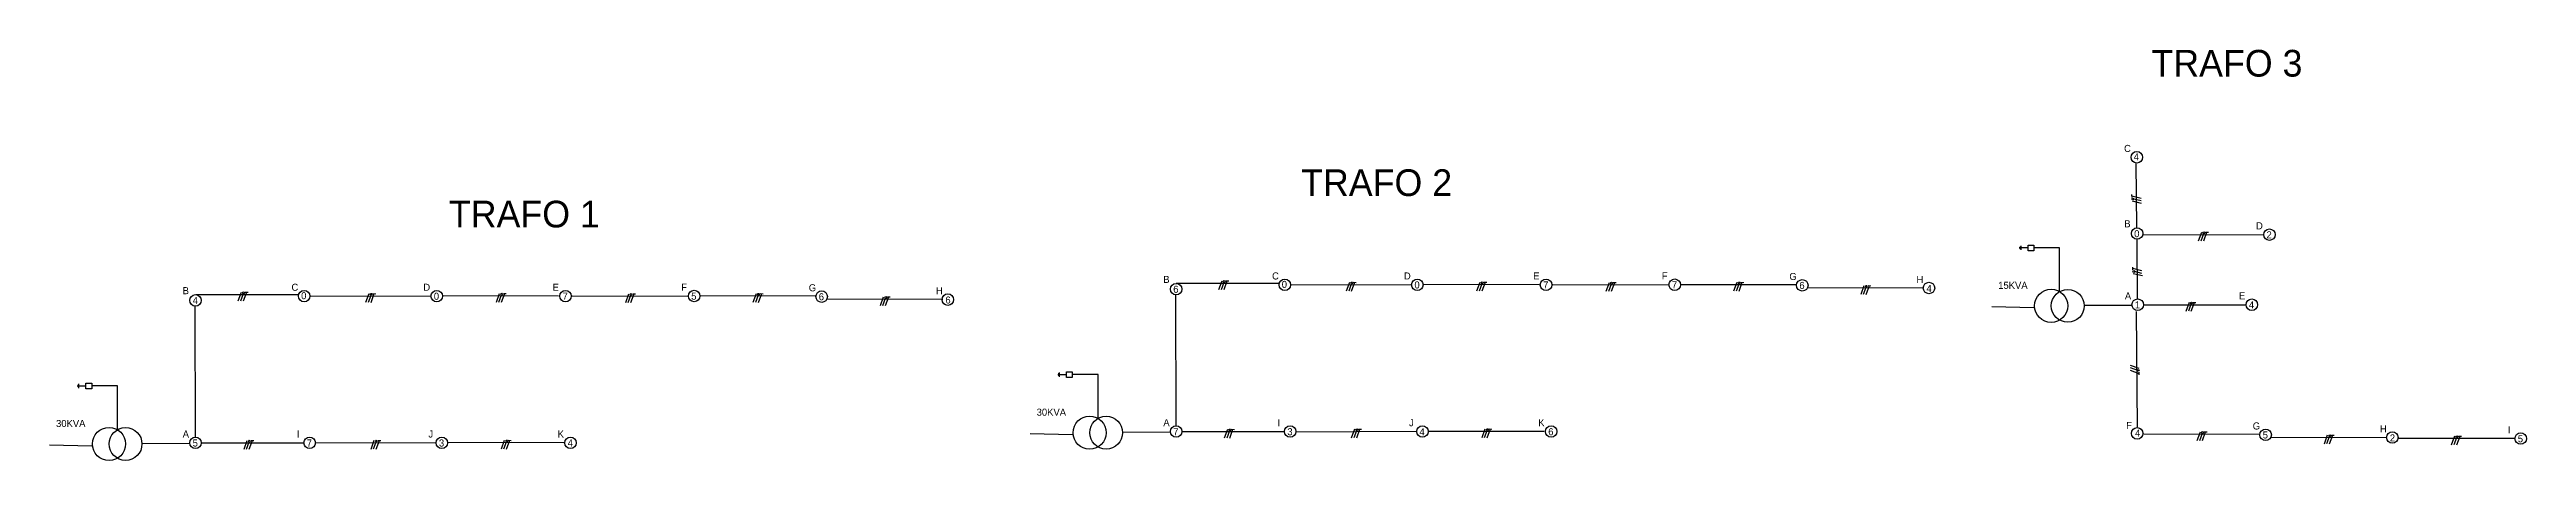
# Model space of a CAD drawing. Header units: millimetres. Extents: x -3588 to 75209, y -3737 to 38254.
# Drawn here: x 35981 to 39992, y 37587 to 38254 of the extents above; entities that cross this region are included whole.
import ezdxf

# ---------------------------------------------------------------- set-up
doc = ezdxf.new("R2010")
doc.units = ezdxf.units.MM
doc.layers.add('RED BT', color=255, linetype='Continuous')
doc.layers.add('Red MT', color=255, linetype='Continuous')

msp = doc.modelspace()

# ---------------------------------------------------------------- texts
at = {"ltscale": 0.15, "attachment_point": 1}
for s, width, gutter_width, insert, char_height in [('TRAFO 3', 915.19314, 216.492, (39384.894, 38253.111), 43.2983), ('C', 12.05698, 57.19, (39340.499, 38099.058), 11.438), ('4', 15.04387, 57.19, (39356.17, 38085.399), 11.438), ('TRAFO 2', 915.19314, 216.492, (38007.751, 38059.473), 43.2983), ('TRAFO 1', 915.19314, 216.492, (36627.523, 38008.573), 43.2983), ('B', 12.05698, 57.19, (39340.791, 37976.913), 11.438), ('0', 15.04387, 57.19, (39356.883, 37960.902), 11.438), ('D', 12.05698, 57.19, (39554.235, 37973.576), 11.438), ('2', 15.04387, 57.19, (39571.217, 37958.991), 11.438), ('C', 12.05698, 57.19, (36372.537, 37873.978), 11.438), ('D', 12.05698, 57.19, (36586.104, 37873.982), 11.438), ('E', 12.05698, 57.19, (36795.346, 37873.982), 11.438), ('F', 12.05698, 57.19, (37003.726, 37874.087), 11.438), ('G', 12.05698, 57.19, (37210.32, 37873.145), 11.438), ('B', 12.05698, 57.19, (37784.489, 37886.737), 11.438), ('6', 15.04387, 57.19, (37800.581, 37870.725), 11.438), ('C', 12.05698, 57.19, (37960.657, 37892.294), 11.438), ('0', 15.04387, 57.19, (37976.328, 37878.636), 11.438), ('D', 12.05698, 57.19, (38174.224, 37892.299), 11.438), ('0', 15.04387, 57.19, (38191.207, 37877.713), 11.438), ('E', 12.05698, 57.19, (38383.466, 37892.299), 11.438), ('7', 15.04387, 57.19, (38399.658, 37877.713), 11.438), ('F', 12.05698, 57.19, (38591.846, 37892.403), 11.438), ('7', 15.04387, 57.19, (38608.038, 37877.818), 11.438), ('G', 12.05698, 57.19, (38798.441, 37891.461), 11.438), ('6', 15.04387, 57.19, (38814.633, 37876.876), 11.438), ('H', 12.05698, 57.19, (39004.337, 37886.649), 11.438), ('4', 15.04387, 57.19, (39020.529, 37872.064), 11.438), ('15KVA', 17.93472, 57.19, (39136.675, 37877.073), 11.4379), ('B', 12.05698, 57.19, (36196.369, 37868.421), 11.438), ('4', 15.04387, 57.19, (36212.461, 37852.409), 11.438), ('0', 15.04387, 57.19, (36388.207, 37860.32), 11.438), ('0', 15.04387, 57.19, (36603.087, 37859.397), 11.438), ('7', 15.04387, 57.19, (36811.538, 37859.397), 11.438), ('5', 15.04387, 57.19, (37019.918, 37859.502), 11.438), ('6', 15.04387, 57.19, (37226.513, 37858.56), 11.438), ('H', 12.05698, 57.19, (37416.216, 37868.333), 11.438), ('6', 15.04387, 57.19, (37431.553, 37853.301), 11.438), ('A', 12.05698, 57.19, (39341.793, 37860.006), 11.438), ('1', 15.04387, 57.19, (39357.886, 37845.42), 11.438), ('E', 12.05698, 57.19, (39526.74, 37860.006), 11.438), ('4', 15.04387, 57.19, (39542.659, 37845.42), 11.438), ('30KVA', 17.93472, 57.19, (37579.371, 37671.435), 11.4379), ('30KVA', 17.93472, 57.19, (35991.251, 37653.119), 11.4379), ('A', 12.05698, 57.19, (36196.369, 37636.051), 11.438), ('I', 12.05698, 57.19, (36381.315, 37636.051), 11.438), ('J', 12.05698, 57.19, (36594.359, 37636.051), 11.438), ('K', 12.05698, 57.19, (36803.6, 37636.051), 11.438), ('A', 12.05698, 57.19, (37784.489, 37654.367), 11.438), ('7', 15.04387, 57.19, (37800.581, 37639.782), 11.438), ('I', 12.05698, 57.19, (37969.435, 37654.367), 11.438), ('3', 15.04387, 57.19, (37985.354, 37639.782), 11.438), ('J', 12.05698, 57.19, (38182.479, 37654.367), 11.438), ('4', 15.04387, 57.19, (38199.461, 37639.782), 11.438), ('K', 12.05698, 57.19, (38391.72, 37654.367), 11.438), ('6', 15.04387, 57.19, (38407.913, 37639.782), 11.438), ('G', 12.05698, 57.19, (39548.865, 37649.094), 11.438), ('5', 15.04387, 57.19, (39565.058, 37634.508), 11.438), ('H', 12.05698, 57.19, (39754.761, 37644.282), 11.438), ('2', 15.04387, 57.19, (39770.954, 37629.697), 11.438), ('I', 12.05698, 57.19, (39961.992, 37642.961), 11.438), ('5', 15.04387, 57.19, (39978.185, 37628.375), 11.438), ('5', 15.04387, 57.19, (36212.461, 37621.466), 11.438), ('7', 15.04387, 57.19, (36397.234, 37621.466), 11.438), ('3', 15.04387, 57.19, (36611.341, 37621.466), 11.438), ('4', 15.04387, 57.19, (36819.792, 37621.466), 11.438)]:
    msp.add_mtext_dynamic_manual_height_columns(s, width=width, gutter_width=gutter_width, heights=[0], dxfattribs=dict(at, insert=insert, char_height=char_height))
at = {"ltscale": 0.15, "char_height": 11.438, "attachment_point": 1}
for s, width, insert, rotation in [('F', 12.05698, (39343.977, 37650.037), 359.358569), ('4', 15.04387, (39358.134, 37637.333), 0.506566)]:
    msp.add_mtext_dynamic_manual_height_columns(s, width=width, gutter_width=57.19, heights=[0], dxfattribs=dict(at, insert=insert, rotation=rotation))

# ---------------------------------------------------------------- blocks, each defined once
blk = doc.blocks.new('monofasico')
at = {"layer": 'RED BT', "color": 18, "ltscale": 0.15, "true_color": 0x000000}
blk.add_lwpolyline([(5450.14, 3489.83), (5450.48, 3490.77)], dxfattribs=at)
at = {"layer": 'RED BT', "color": 9, "ltscale": 0.15, "true_color": 0xc7c8ca}
blk.add_lwpolyline([(5450.41, 3489.84), (5450.69, 3490.61)], dxfattribs=at)
at = {"layer": 'RED BT', "color": 3, "ltscale": 0.15}
for points in [[(5450.69, 3489.82), (5451.04, 3490.76)], [(5450.89, 3490.76), (5451.19, 3490.75)]]:
    blk.add_lwpolyline(points, dxfattribs=at)
at = {"layer": 'RED BT', "color": 9, "ltscale": 0.15, "true_color": 0xc7c8ca}
blk.add_circle((5450.71, 3490.69), 0.0973, dxfattribs=at)

# ---------------------------------------------------------------- linework, layer by layer
for p, q in [((39361.162, 37965.125), (39360.294, 38070.064)), ((39371.13, 37953.29), (39565.596, 37953.941)), ((39362.002, 37849.438), (39361.794, 37946.129)), ((37805.5, 37874.829), (37971.23, 37874.842)), ((37991.12, 37872.012), (38185.586, 37872.663)), ((38205.88, 37873.069), (38393.292, 37872.748)), ((38415.342, 37872.598), (38602.754, 37872.277)), ((38621.986, 37872.935), (38809.398, 37872.614)), ((36216.963, 37625.558), (36216.662, 37837.457)), ((36217.38, 37856.513), (36383.11, 37856.526)), ((36403, 37853.696), (36597.466, 37854.347)), ((36617.76, 37854.753), (36805.172, 37854.432)), ((36827.222, 37854.281), (37014.634, 37853.961)), ((37033.866, 37854.618), (37221.278, 37854.298)), ((37239.787, 37849.27), (37427.199, 37848.95)), ((37805.083, 37643.874), (37804.782, 37855.773)), ((38827.908, 37867.586), (39015.32, 37867.266)), ((39126.138, 37836.795), (39194.585, 37835.323)), ((39275.97, 37838.954), (39352.834, 37839.409)), ((39360.324, 37828.739), (39361.66, 37641.331)), ((39372.084, 37839.916), (39537.814, 37839.929)), ((37568.833, 37631.157), (37637.28, 37629.685)), ((37718.666, 37633.315), (37795.53, 37633.77)), ((37814.779, 37634.277), (37980.509, 37634.29)), ((37999.374, 37634.081), (38193.841, 37634.732)), ((38214.135, 37635.137), (38401.547, 37634.817)), ((39372.411, 37630.567), (39559.823, 37630.247)), ((35980.713, 37612.84), (36049.16, 37611.368)), ((36130.546, 37614.999), (36207.409, 37615.454)), ((36226.659, 37615.961), (36392.389, 37615.974)), ((36411.254, 37615.765), (36605.72, 37616.416)), ((36626.015, 37616.821), (36813.427, 37616.501)), ((39578.332, 37625.219), (39765.744, 37624.898)), ((39784.407, 37623.731), (39971.819, 37623.41))]:
    msp.add_line(p, q)
at = {"ltscale": 0.15}
for p, q in [((39171.282, 37933.139), (39171.282, 37931.329)), ((39172.262, 37934.384), (39172.262, 37930.232)), ((39173.236, 37935.561), (39173.236, 37928.823)), ((39185.017, 37932.005), (39173.236, 37932.005)), ((36025.858, 37709.184), (36025.858, 37707.374)), ((36026.837, 37710.43), (36026.837, 37706.277)), ((36027.811, 37711.606), (36027.811, 37704.868)), ((37613.978, 37727.5), (37613.978, 37725.691)), ((37614.957, 37728.746), (37614.957, 37724.593)), ((37615.931, 37729.922), (37615.931, 37723.184)), ((37627.712, 37726.367), (37615.931, 37726.367)), ((36039.592, 37708.051), (36027.811, 37708.051))]:
    msp.add_line(p, q, dxfattribs=at)
for points in [[(39194.378, 37927.311), (39185.017, 37927.311), (39185.017, 37936.7), (39194.378, 37936.7)], [(36048.954, 37703.356), (36039.592, 37703.356), (36039.592, 37712.745), (36048.954, 37712.745)], [(37637.074, 37721.672), (37627.712, 37721.672), (37627.712, 37731.061), (37637.074, 37731.061)]]:
    msp.add_lwpolyline(points, close=True, dxfattribs=at)
for points in [[(39236.097, 37861.21), (39236.097, 37932.391), (39194.378, 37932.391)], [(36090.672, 37637.255), (36090.672, 37708.436), (36048.954, 37708.436)], [(37678.792, 37655.572), (37678.792, 37726.753), (37637.074, 37726.753)]]:
    msp.add_lwpolyline(points, dxfattribs=at)
for centre in [(39361.133, 38078.996), (37981.29, 37872.233), (38404.372, 37872.237), (38612.752, 37872.342), (38819.347, 37871.4), (39024.538, 37866.982), (36393.17, 37853.917), (36816.252, 37853.921), (37024.632, 37854.026), (37231.227, 37853.084), (37435.563, 37848.219), (39547.373, 37839.944), (37990.068, 37634.306), (38412.627, 37634.306), (39361.813, 37631.334), (39569.772, 37629.032), (39774.963, 37624.615), (39982.899, 37622.899), (36401.948, 37615.99), (36824.507, 37615.99)]:
    msp.add_circle(centre, 9.312, dxfattribs=at)
at = {"color": 4, "ltscale": 0.15}
for centre, radius in [((39222.45, 37838.117), 26.824), ((39249.274, 37838.117), 26.588), ((36077.025, 37614.162), 26.824), ((36103.849, 37614.162), 26.588), ((37665.145, 37632.479), 26.824), ((37691.969, 37632.479), 26.588)]:
    msp.add_circle(centre, radius, dxfattribs=at)
at = {"layer": 'Red MT', "color": 30, "true_color": 0xf26722}
for centre in [(39361.597, 37955.426), (39575.931, 37953.515), (37805.295, 37865.249), (38195.921, 37872.237), (36217.175, 37846.933), (36607.801, 37853.921), (39362.6, 37839.944), (37805.295, 37634.306), (38204.175, 37634.306), (36217.175, 37615.99), (36616.055, 37615.99)]:
    msp.add_circle(centre, 9.312, dxfattribs=at)

# ---------------------------------------------------------------- block references
at = {"layer": 'RED BT', "color": 6, "xscale": 15.10011322645952, "yscale": 15.10011322645952, "zscale": 15.10011322645952}
for p, rotation in [((100482.47, -38251.904), 96.0774365697747), ((100483.829, -38369.425), 96.0774365697747), ((-14071.985, 119570.643), 270.5065664711711)]:
    msp.add_blockref('monofasico', p, dxfattribs=dict(at, rotation=rotation))
for p in [(-42836.503, -14753.322), (-44423.215, -14832.298), (-44216.513, -14834.6), (-44005.232, -14834.46), (-43795.77, -14834.931), (-43589.126, -14834.594), (-43383.205, -14839.942), (-46011.336, -14850.614), (-45804.633, -14852.916), (-45593.352, -14852.776), (-45383.891, -14853.247), (-45177.246, -14852.911), (-44971.325, -14858.259), (-42856.632, -14867.212), (-44413.936, -15072.85), (-44208.258, -15072.531), (-43996.977, -15072.391), (-42838.701, -15076.962), (-42632.78, -15082.31), (-46002.056, -15091.167), (-45796.378, -15090.848), (-45585.098, -15090.708), (-42426.705, -15083.798)]:
    msp.add_blockref('monofasico', p, dxfattribs=at)

msp.set_redraw_order([(e.dxf.handle, doc.entitydb.next_handle()) for e in msp.query("TEXT MTEXT ATTDEF DIMENSION ARC_DIMENSION")])  # texts and dimensions are drawn at this point

doc.saveas('drawing.dxf')
